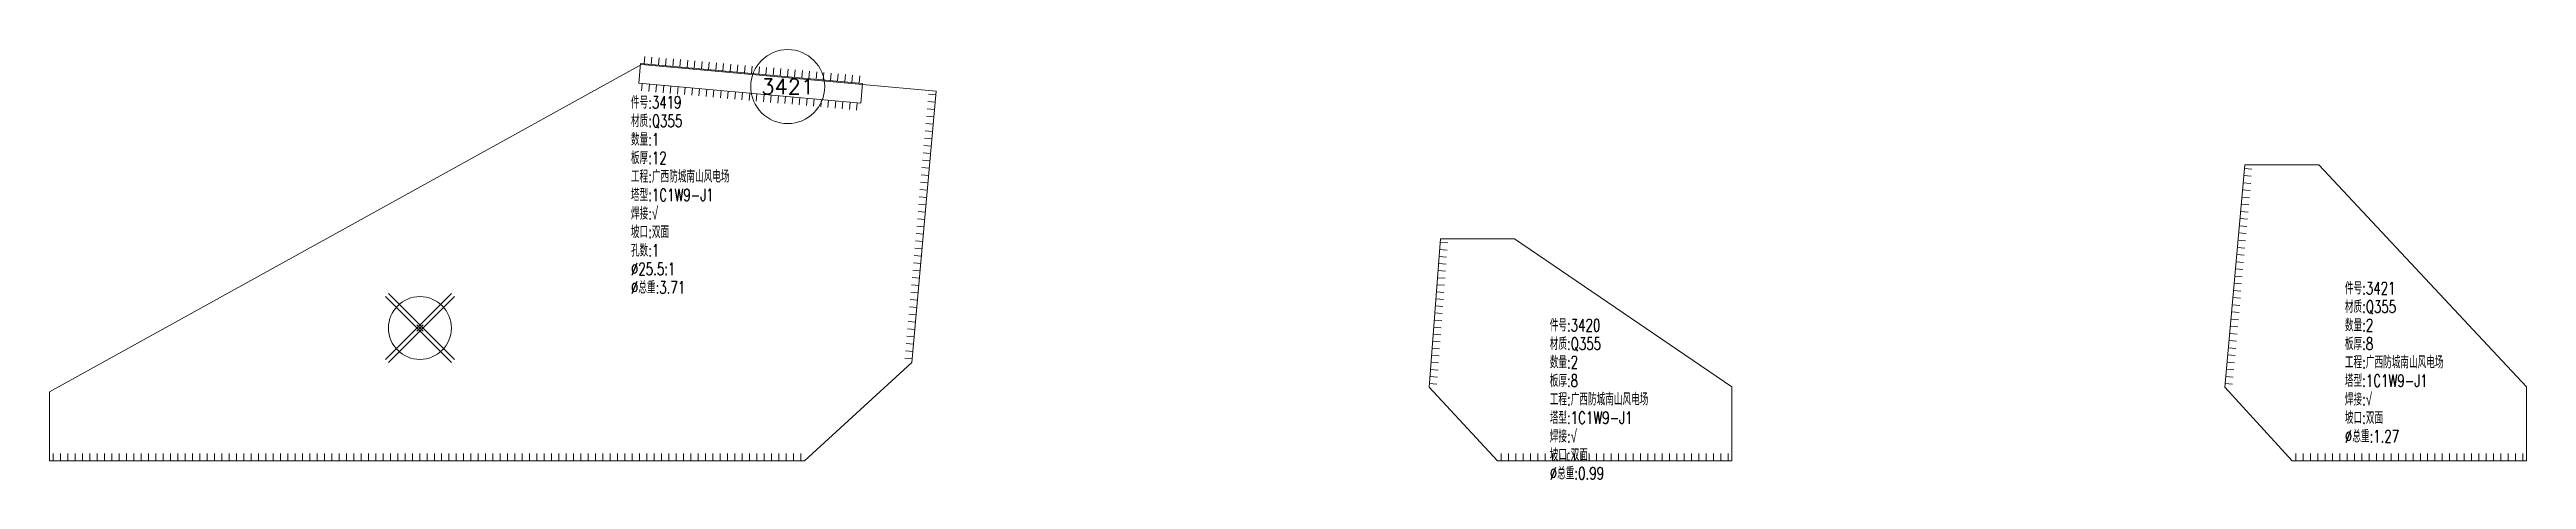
# Model space of a CAD drawing. Extents: x -105 to 10956, y -4548 to 9487.
# Drawn here: x 3397 to 4402, y -1766 to -1592 of the extents above; entities that cross this region are included whole.
import ezdxf
from ezdxf.enums import TextEntityAlignment as Align

# ---------------------------------------------------------------- set-up
doc = ezdxf.new("R2010")
doc.units = 0
doc.header["$MEASUREMENT"] = 0
for name, color, linetype, lineweight in [('1', 7, 'CONTINUOUS', 25), ('2', 7, 'CONTINUOUS', 25), ('3', 7, 'CONTINUOUS', 25)]:
    doc.layers.add(name, color=color, linetype=linetype, lineweight=lineweight)
doc.styles.get("Standard").update_dxf_attribs({"font": 'simplex.shx', "width": 0.7, "height": 3, "bigfont": 'gbhzfs.shx'})

msp = doc.modelspace()

# ---------------------------------------------------------------- texts
at = {"layer": '2', "color": 7, "linetype": 'Continuous', "lineweight": 13, "char_height": 5, "width": 500, "attachment_point": 1, "line_spacing_factor": 0.9}
for s, insert in [('件号:3419\\P材质:Q355\\P数量:1\\P板厚:12\\P工程:广西防城南山风电场\\P塔型:1C1W9-J1\\P焊接:√\\P坡口:双面\\P孔数:1\\P%%c25.5:1\\P%%c总重:3.71', (3633.12732, -1610.96281)), ('件号:3421\\P材质:Q355\\P数量:2\\P板厚:8\\P工程:广西防城南山风电场\\P塔型:1C1W9-J1\\P焊接:√\\P坡口:双面\\P%%c总重:1.27', (4328.3254, -1686.28471)), ('件号:3420\\P材质:Q355\\P数量:2\\P板厚:8\\P工程:广西防城南山风电场\\P塔型:1C1W9-J1\\P焊接:√\\P坡口:双面\\P%%c总重:0.99', (4005.81155, -1701.28471))]:
    msp.add_mtext(s, dxfattribs=dict(at, insert=insert))
at = {"layer": '3', "color": 7, "linetype": 'Continuous', "lineweight": 13}
msp.add_text('3421', height=6.25, dxfattribs=at).set_placement((3696.71208, -1607.04878), align=Align.MIDDLE_CENTER)

# ---------------------------------------------------------------- linework, layer by layer
at = {"layer": '1', "color": 7, "linetype": 'Continuous', "lineweight": 18}
for p, q in [((3397.30154, -1730.7851), (3637.43233, -1598.1409)), ((3637.43233, -1598.1409), (3756.95311, -1608.85461)), ((3756.95311, -1608.85461), (3747.08478, -1718.94445)), ((4287.78096, -1638.78471), (4279.66999, -1728.90548)), ((4317.78096, -1638.78471), (4287.78096, -1638.78471)), ((4401.98082, -1728.78471), (4317.78096, -1638.78471)), ((3961.53927, -1668.78471), (3956.95311, -1728.87171)), ((3991.53927, -1668.78471), (3961.53927, -1668.78471)), ((4079.66999, -1728.78471), (3991.53927, -1668.78471)), ((3747.08478, -1718.94445), (3703.51354, -1758.78471)), ((3397.30153, -1758.78471), (3397.30154, -1730.7851)), ((3956.95311, -1728.87171), (3984.66999, -1758.78471)), ((4079.66999, -1758.78471), (4079.66999, -1728.78471)), ((4279.66999, -1728.90548), (4306.98082, -1758.78471)), ((4401.98082, -1758.78471), (4401.98082, -1728.78471)), ((3703.51354, -1758.78471), (3397.30153, -1758.78471)), ((3984.66999, -1758.78471), (4079.66999, -1758.78471)), ((4306.98082, -1758.78471), (4401.98082, -1758.78471))]:
    msp.add_line(p, q, dxfattribs=at)
at = {"layer": '1', "color": 7, "linetype": 'Continuous', "lineweight": 13}
for p, q in [((3533.51529, -1717.66682), (3560.29029, -1690.89182)), ((3560.29029, -1718.94182), (3533.51529, -1692.16682)), ((3561.56529, -1717.66682), (3534.79029, -1690.89182)), ((3534.79029, -1718.94182), (3561.56529, -1692.16682)), ((3546.26529, -1706.19182), (3548.81529, -1703.64182)), ((3548.81529, -1706.19182), (3546.26529, -1703.64182))]:
    msp.add_line(p, q, dxfattribs=at)
msp.add_circle((3547.54029, -1704.91682), 12.75, dxfattribs=at)
at = {"layer": '2', "color": 7, "linetype": 'Continuous', "lineweight": 13}
for p, q in [((3756.28633, -1616.29311), (3753.29831, -1616.02527)), ((3756.55304, -1613.31771), (3753.56502, -1613.04987)), ((3756.81975, -1610.34231), (3753.83173, -1610.07447)), ((3755.48619, -1625.21932), (3752.49817, -1624.95147)), ((3755.7529, -1622.24392), (3752.76488, -1621.97607)), ((3756.01962, -1619.26852), (3753.0316, -1619.00067)), ((3754.41935, -1637.12092), (3751.43133, -1636.85308)), ((3754.68606, -1634.14552), (3751.69804, -1633.87768)), ((3754.95277, -1631.17012), (3751.96475, -1630.90228)), ((3755.21948, -1628.19472), (3752.23146, -1627.92688)), ((3753.61921, -1646.04712), (3750.63119, -1645.77928)), ((3753.88592, -1643.07172), (3750.8979, -1642.80388)), ((3754.15263, -1640.09632), (3751.16461, -1639.82848)), ((4287.12685, -1646.05251), (4290.11478, -1646.32143)), ((4287.3885, -1643.14539), (4290.37642, -1643.41431)), ((4287.65014, -1640.23827), (4290.63806, -1640.50719)), ((3752.55236, -1657.94873), (3749.56434, -1657.68089)), ((3752.81908, -1654.97333), (3749.83106, -1654.70548)), ((3753.08579, -1651.99793), (3750.09777, -1651.73008)), ((3753.3525, -1649.02253), (3750.36448, -1648.75468)), ((4286.08027, -1657.681), (4289.0682, -1657.94992)), ((4286.34192, -1654.77388), (4289.32984, -1655.04279)), ((4286.60356, -1651.86676), (4289.59149, -1652.13567)), ((4286.86521, -1648.95963), (4289.85313, -1649.22855)), ((3751.75223, -1666.87493), (3748.76421, -1666.60709)), ((3752.01894, -1663.89953), (3749.03092, -1663.63169)), ((3752.28565, -1660.92413), (3749.29763, -1660.65629)), ((4285.29534, -1666.40236), (4288.28326, -1666.67128)), ((4285.55699, -1663.49524), (4288.54491, -1663.76416)), ((4285.81863, -1660.58812), (4288.80655, -1660.85704)), ((3750.95209, -1675.80114), (3747.96407, -1675.53329)), ((3751.21881, -1672.82573), (3748.23079, -1672.55789)), ((3751.48552, -1669.85033), (3748.4975, -1669.58249)), ((3960.9933, -1675.93792), (3963.9846, -1676.16624)), ((3961.21168, -1673.07664), (3964.20298, -1673.30495)), ((3961.43007, -1670.21535), (3964.42137, -1670.44366)), ((4284.51041, -1675.12373), (4287.49833, -1675.39265)), ((4284.77205, -1672.21661), (4287.75998, -1672.48552)), ((4285.0337, -1669.30949), (4288.02162, -1669.5784)), ((3749.88525, -1687.70274), (3746.89723, -1687.4349)), ((3750.15196, -1684.72734), (3747.16394, -1684.4595)), ((3750.41867, -1681.75194), (3747.43065, -1681.48409)), ((3750.68538, -1678.77654), (3747.69736, -1678.50869)), ((3960.11974, -1687.38307), (3963.11104, -1687.61138)), ((3960.33813, -1684.52178), (3963.32943, -1684.75009)), ((3960.55652, -1681.6605), (3963.54782, -1681.88881)), ((3960.77491, -1678.79921), (3963.76621, -1679.02752)), ((4283.46383, -1686.75222), (4286.45175, -1687.02113)), ((4283.72547, -1683.84509), (4286.7134, -1684.11401)), ((4283.98712, -1680.93797), (4286.97504, -1681.20689)), ((4284.24876, -1678.03085), (4287.23669, -1678.29977)), ((3749.08511, -1696.62894), (3746.09709, -1696.3611)), ((3749.35182, -1693.65354), (3746.36381, -1693.3857)), ((3749.61854, -1690.67814), (3746.63052, -1690.4103)), ((3959.46458, -1695.96692), (3962.45587, -1696.19524)), ((3959.68296, -1693.10564), (3962.67426, -1693.33395)), ((3959.90135, -1690.24435), (3962.89265, -1690.47267)), ((4282.6789, -1695.47358), (4285.66682, -1695.7425)), ((4282.94054, -1692.56646), (4285.92846, -1692.83538)), ((4283.20219, -1689.65934), (4286.19011, -1689.92825)), ((3748.28498, -1705.55515), (3745.29696, -1705.2873)), ((3748.55169, -1702.57974), (3745.56367, -1702.3119)), ((3748.8184, -1699.60434), (3745.83038, -1699.3365)), ((3958.59102, -1707.41207), (3961.58232, -1707.64038)), ((3958.80941, -1704.55078), (3961.80071, -1704.77909)), ((3959.0278, -1701.6895), (3962.0191, -1701.91781)), ((3959.24619, -1698.82821), (3962.23749, -1699.05652)), ((4281.63232, -1707.10207), (4284.62024, -1707.37098)), ((4281.89396, -1704.19495), (4284.88189, -1704.46386)), ((4282.15561, -1701.28782), (4285.14353, -1701.55674)), ((4282.41725, -1698.3807), (4285.40518, -1698.64962)), ((3747.21813, -1717.45675), (3744.23011, -1717.18891)), ((3747.48484, -1714.48135), (3744.49682, -1714.21351)), ((3747.75155, -1711.50595), (3744.76354, -1711.2381)), ((3748.01827, -1708.53055), (3745.03025, -1708.2627)), ((3957.93585, -1715.99593), (3960.92715, -1716.22424)), ((3958.15424, -1713.13464), (3961.14554, -1713.36295)), ((3958.37263, -1710.27335), (3961.36393, -1710.50167)), ((4280.84739, -1715.82343), (4283.83531, -1716.09235)), ((4281.10903, -1712.91631), (4284.09695, -1713.18523)), ((4281.37067, -1710.00919), (4284.3586, -1710.27811)), ((3957.0623, -1727.44107), (3960.0536, -1727.66938)), ((3957.28069, -1724.57978), (3960.27199, -1724.8081)), ((3957.49908, -1721.7185), (3960.49038, -1721.94681)), ((3957.71747, -1718.85721), (3960.70877, -1719.08552)), ((4279.80081, -1727.45192), (4282.78873, -1727.72084)), ((4280.06245, -1724.5448), (4283.05038, -1724.81371)), ((4280.3241, -1721.63768), (4283.31202, -1721.90659)), ((4280.58574, -1718.73055), (4283.57366, -1718.99947)), ((3398.788, -1758.78471), (3398.788, -1755.78471)), ((3401.76093, -1758.78471), (3401.76093, -1755.78471)), ((3404.73386, -1758.78471), (3404.73386, -1755.78471)), ((3407.7068, -1758.78471), (3407.7068, -1755.78471)), ((3410.67973, -1758.78471), (3410.67973, -1755.78471)), ((3413.65266, -1758.78471), (3413.65266, -1755.78471)), ((3416.62559, -1758.78471), (3416.62559, -1755.78471)), ((3419.59853, -1758.78471), (3419.59853, -1755.78471)), ((3422.57146, -1758.78471), (3422.57146, -1755.78471)), ((3425.54439, -1758.78471), (3425.54439, -1755.78471)), ((3428.51732, -1758.78471), (3428.51732, -1755.78471)), ((3431.49025, -1758.78471), (3431.49025, -1755.78471)), ((3434.46319, -1758.78471), (3434.46319, -1755.78471)), ((3437.43612, -1758.78471), (3437.43612, -1755.78471)), ((3440.40905, -1758.78471), (3440.40905, -1755.78471)), ((3443.38198, -1758.78471), (3443.38198, -1755.78471)), ((3446.35491, -1758.78471), (3446.35491, -1755.78471)), ((3449.32785, -1758.78471), (3449.32785, -1755.78471)), ((3452.30078, -1758.78471), (3452.30078, -1755.78471)), ((3455.27371, -1758.78471), (3455.27371, -1755.78471)), ((3458.24664, -1758.78471), (3458.24664, -1755.78471)), ((3461.21957, -1758.78471), (3461.21957, -1755.78471)), ((3464.19251, -1758.78471), (3464.19251, -1755.78471)), ((3467.16544, -1758.78471), (3467.16544, -1755.78471)), ((3470.13837, -1758.78471), (3470.13837, -1755.78471)), ((3473.1113, -1758.78471), (3473.1113, -1755.78471)), ((3476.08423, -1758.78471), (3476.08423, -1755.78471)), ((3479.05717, -1758.78471), (3479.05717, -1755.78471)), ((3482.0301, -1758.78471), (3482.0301, -1755.78471)), ((3485.00303, -1758.78471), (3485.00303, -1755.78471)), ((3487.97596, -1758.78471), (3487.97596, -1755.78471)), ((3490.9489, -1758.78471), (3490.9489, -1755.78471)), ((3493.92183, -1758.78471), (3493.92183, -1755.78471)), ((3496.89476, -1758.78471), (3496.89476, -1755.78471)), ((3499.86769, -1758.78471), (3499.86769, -1755.78471)), ((3502.84062, -1758.78471), (3502.84062, -1755.78471)), ((3505.81356, -1758.78471), (3505.81356, -1755.78471)), ((3508.78649, -1758.78471), (3508.78649, -1755.78471)), ((3511.75942, -1758.78471), (3511.75942, -1755.78471)), ((3514.73235, -1758.78471), (3514.73235, -1755.78471)), ((3517.70528, -1758.78471), (3517.70528, -1755.78471)), ((3520.67822, -1758.78471), (3520.67822, -1755.78471)), ((3523.65115, -1758.78471), (3523.65115, -1755.78471)), ((3526.62408, -1758.78471), (3526.62408, -1755.78471)), ((3529.59701, -1758.78471), (3529.59701, -1755.78471)), ((3532.56994, -1758.78471), (3532.56994, -1755.78471)), ((3535.54288, -1758.78471), (3535.54288, -1755.78471)), ((3538.51581, -1758.78471), (3538.51581, -1755.78471)), ((3541.48874, -1758.78471), (3541.48874, -1755.78471)), ((3544.46167, -1758.78471), (3544.46167, -1755.78471)), ((3547.4346, -1758.78471), (3547.4346, -1755.78471)), ((3550.40754, -1758.78471), (3550.40754, -1755.78471)), ((3553.38047, -1758.78471), (3553.38047, -1755.78471)), ((3556.3534, -1758.78471), (3556.3534, -1755.78471)), ((3559.32633, -1758.78471), (3559.32633, -1755.78471)), ((3562.29927, -1758.78471), (3562.29927, -1755.78471)), ((3565.2722, -1758.78471), (3565.2722, -1755.78471)), ((3568.24513, -1758.78471), (3568.24513, -1755.78471)), ((3571.21806, -1758.78471), (3571.21806, -1755.78471)), ((3574.19099, -1758.78471), (3574.19099, -1755.78471)), ((3577.16393, -1758.78471), (3577.16393, -1755.78471)), ((3580.13686, -1758.78471), (3580.13686, -1755.78471)), ((3583.10979, -1758.78471), (3583.10979, -1755.78471)), ((3586.08272, -1758.78471), (3586.08272, -1755.78471)), ((3589.05565, -1758.78471), (3589.05565, -1755.78471)), ((3592.02859, -1758.78471), (3592.02859, -1755.78471)), ((3595.00152, -1758.78471), (3595.00152, -1755.78471)), ((3597.97445, -1758.78471), (3597.97445, -1755.78471)), ((3600.94738, -1758.78471), (3600.94738, -1755.78471)), ((3603.92031, -1758.78471), (3603.92031, -1755.78471)), ((3606.89325, -1758.78471), (3606.89325, -1755.78471)), ((3609.86618, -1758.78471), (3609.86618, -1755.78471)), ((3612.83911, -1758.78471), (3612.83911, -1755.78471)), ((3615.81204, -1758.78471), (3615.81204, -1755.78471)), ((3618.78498, -1758.78471), (3618.78498, -1755.78471)), ((3621.75791, -1758.78471), (3621.75791, -1755.78471)), ((3624.73084, -1758.78471), (3624.73084, -1755.78471)), ((3627.70377, -1758.78471), (3627.70377, -1755.78471)), ((3630.6767, -1758.78471), (3630.6767, -1755.78471)), ((3633.64964, -1758.78471), (3633.64964, -1755.78471)), ((3636.62257, -1758.78471), (3636.62257, -1755.78471)), ((3639.5955, -1758.78471), (3639.5955, -1755.78471)), ((3642.56843, -1758.78471), (3642.56843, -1755.78471)), ((3645.54136, -1758.78471), (3645.54136, -1755.78471)), ((3648.5143, -1758.78471), (3648.5143, -1755.78471)), ((3651.48723, -1758.78471), (3651.48723, -1755.78471)), ((3654.46016, -1758.78471), (3654.46016, -1755.78471)), ((3657.43309, -1758.78471), (3657.43309, -1755.78471)), ((3660.40602, -1758.78471), (3660.40602, -1755.78471)), ((3663.37896, -1758.78471), (3663.37896, -1755.78471)), ((3666.35189, -1758.78471), (3666.35189, -1755.78471)), ((3669.32482, -1758.78471), (3669.32482, -1755.78471)), ((3672.29775, -1758.78471), (3672.29775, -1755.78471)), ((3675.27068, -1758.78471), (3675.27068, -1755.78471)), ((3678.24362, -1758.78471), (3678.24362, -1755.78471)), ((3681.21655, -1758.78471), (3681.21655, -1755.78471)), ((3684.18948, -1758.78471), (3684.18948, -1755.78471)), ((3687.16241, -1758.78471), (3687.16241, -1755.78471)), ((3690.13535, -1758.78471), (3690.13535, -1755.78471)), ((3693.10828, -1758.78471), (3693.10828, -1755.78471)), ((3696.08121, -1758.78471), (3696.08121, -1755.78471)), ((3699.05414, -1758.78471), (3699.05414, -1755.78471)), ((3702.02707, -1758.78471), (3702.02707, -1755.78471)), ((3986.15436, -1758.78471), (3986.15436, -1755.78471)), ((3989.12311, -1758.78471), (3989.12311, -1755.78471)), ((3992.09186, -1758.78471), (3992.09186, -1755.78471)), ((3995.06061, -1758.78471), (3995.06061, -1755.78471)), ((3998.02936, -1758.78471), (3998.02936, -1755.78471)), ((4000.99811, -1758.78471), (4000.99811, -1755.78471)), ((4003.96686, -1758.78471), (4003.96686, -1755.78471)), ((4006.93561, -1758.78471), (4006.93561, -1755.78471)), ((4009.90436, -1758.78471), (4009.90436, -1755.78471)), ((4012.87311, -1758.78471), (4012.87311, -1755.78471)), ((4015.84186, -1758.78471), (4015.84186, -1755.78471)), ((4018.81061, -1758.78471), (4018.81061, -1755.78471)), ((4021.77936, -1758.78471), (4021.77936, -1755.78471)), ((4024.74811, -1758.78471), (4024.74811, -1755.78471)), ((4027.71686, -1758.78471), (4027.71686, -1755.78471)), ((4030.68561, -1758.78471), (4030.68561, -1755.78471)), ((4033.65436, -1758.78471), (4033.65436, -1755.78471)), ((4036.62311, -1758.78471), (4036.62311, -1755.78471)), ((4039.59186, -1758.78471), (4039.59186, -1755.78471)), ((4042.56061, -1758.78471), (4042.56061, -1755.78471)), ((4045.52936, -1758.78471), (4045.52936, -1755.78471)), ((4048.49811, -1758.78471), (4048.49811, -1755.78471)), ((4051.46686, -1758.78471), (4051.46686, -1755.78471)), ((4054.43561, -1758.78471), (4054.43561, -1755.78471)), ((4057.40436, -1758.78471), (4057.40436, -1755.78471)), ((4060.37311, -1758.78471), (4060.37311, -1755.78471)), ((4063.34186, -1758.78471), (4063.34186, -1755.78471)), ((4066.31061, -1758.78471), (4066.31061, -1755.78471)), ((4069.27936, -1758.78471), (4069.27936, -1755.78471)), ((4072.24811, -1758.78471), (4072.24811, -1755.78471)), ((4075.21686, -1758.78471), (4075.21686, -1755.78471)), ((4078.18561, -1758.78471), (4078.18561, -1755.78471)), ((4308.46519, -1758.78471), (4308.46519, -1755.78471)), ((4311.43394, -1758.78471), (4311.43394, -1755.78471)), ((4314.40269, -1758.78471), (4314.40269, -1755.78471)), ((4317.37144, -1758.78471), (4317.37144, -1755.78471)), ((4320.34019, -1758.78471), (4320.34019, -1755.78471)), ((4323.30894, -1758.78471), (4323.30894, -1755.78471)), ((4326.27769, -1758.78471), (4326.27769, -1755.78471)), ((4329.24644, -1758.78471), (4329.24644, -1755.78471)), ((4332.21519, -1758.78471), (4332.21519, -1755.78471)), ((4335.18394, -1758.78471), (4335.18394, -1755.78471)), ((4338.15269, -1758.78471), (4338.15269, -1755.78471)), ((4341.12144, -1758.78471), (4341.12144, -1755.78471)), ((4344.09019, -1758.78471), (4344.09019, -1755.78471)), ((4347.05894, -1758.78471), (4347.05894, -1755.78471)), ((4350.02769, -1758.78471), (4350.02769, -1755.78471)), ((4352.99644, -1758.78471), (4352.99644, -1755.78471)), ((4355.96519, -1758.78471), (4355.96519, -1755.78471)), ((4358.93394, -1758.78471), (4358.93394, -1755.78471)), ((4361.90269, -1758.78471), (4361.90269, -1755.78471)), ((4364.87144, -1758.78471), (4364.87144, -1755.78471)), ((4367.84019, -1758.78471), (4367.84019, -1755.78471)), ((4370.80894, -1758.78471), (4370.80894, -1755.78471)), ((4373.77769, -1758.78471), (4373.77769, -1755.78471)), ((4376.74644, -1758.78471), (4376.74644, -1755.78471)), ((4379.71519, -1758.78471), (4379.71519, -1755.78471)), ((4382.68394, -1758.78471), (4382.68394, -1755.78471)), ((4385.65269, -1758.78471), (4385.65269, -1755.78471)), ((4388.62144, -1758.78471), (4388.62144, -1755.78471)), ((4391.59019, -1758.78471), (4391.59019, -1755.78471)), ((4394.55894, -1758.78471), (4394.55894, -1755.78471)), ((4397.52769, -1758.78471), (4397.52769, -1755.78471)), ((4400.49644, -1758.78471), (4400.49644, -1755.78471))]:
    msp.add_line(p, q, dxfattribs=at)
at = {"layer": '3', "color": 7, "linetype": 'Continuous', "lineweight": 13}
for p, q in [((3638.44036, -1597.80933), (3638.7082, -1594.82131)), ((3641.34758, -1598.06993), (3641.61542, -1595.08191)), ((3644.25479, -1598.33053), (3644.52263, -1595.34251)), ((3647.16201, -1598.59112), (3647.42985, -1595.60311)), ((3650.06922, -1598.85172), (3650.33706, -1595.8637)), ((3652.97644, -1599.11232), (3653.24428, -1596.1243)), ((3655.88365, -1599.37292), (3656.1515, -1596.3849)), ((3658.79087, -1599.63352), (3659.05871, -1596.6455)), ((3661.69808, -1599.89412), (3661.96593, -1596.9061)), ((3664.6053, -1600.15472), (3664.87314, -1597.1667)), ((3667.51251, -1600.41532), (3667.78036, -1597.4273)), ((3637.72611, -1605.77738), (3637.45827, -1608.7654)), ((3640.63333, -1606.03798), (3640.36549, -1609.026)), ((3643.54054, -1606.29858), (3643.2727, -1609.2866)), ((3646.44776, -1606.55918), (3646.17992, -1609.5472)), ((3649.35497, -1606.81978), (3649.08713, -1609.8078)), ((3652.26219, -1607.08038), (3651.99435, -1610.0684)), ((3655.16941, -1607.34098), (3654.90156, -1610.32899)), ((3670.41973, -1600.67592), (3670.68757, -1597.6879)), ((3673.32695, -1600.93652), (3673.59479, -1597.9485)), ((3676.23416, -1601.19712), (3676.502, -1598.2091)), ((3679.14138, -1601.45772), (3679.40922, -1598.4697)), ((3682.04859, -1601.71832), (3682.31643, -1598.7303)), ((3684.95581, -1601.97892), (3685.22365, -1598.9909)), ((3687.86302, -1602.23952), (3688.13087, -1599.2515)), ((3690.77024, -1602.50012), (3691.03808, -1599.5121)), ((3693.67745, -1602.76072), (3693.9453, -1599.7727)), ((3696.58467, -1603.02132), (3696.85251, -1600.0333)), ((3699.49188, -1603.28192), (3699.75973, -1600.2939)), ((3702.3991, -1603.54252), (3702.66694, -1600.5545)), ((3705.30632, -1603.80312), (3705.57416, -1600.8151)), ((3708.21353, -1604.06372), (3708.48137, -1601.0757)), ((3711.12075, -1604.32431), (3711.38859, -1601.3363)), ((3714.02796, -1604.58491), (3714.2958, -1601.59689)), ((3716.93518, -1604.84551), (3717.20302, -1601.85749)), ((3719.84239, -1605.10611), (3720.11024, -1602.11809)), ((3722.74961, -1605.36671), (3723.01745, -1602.37869)), ((3725.65682, -1605.62731), (3725.92467, -1602.63929)), ((3658.07662, -1607.60157), (3657.80878, -1610.58959)), ((3660.98384, -1607.86217), (3660.71599, -1610.85019)), ((3663.89105, -1608.12277), (3663.62321, -1611.11079)), ((3666.79827, -1608.38337), (3666.53042, -1611.37139)), ((3669.70548, -1608.64397), (3669.43764, -1611.63199)), ((3672.6127, -1608.90457), (3672.34486, -1611.89259)), ((3675.51991, -1609.16517), (3675.25207, -1612.15319)), ((3678.42713, -1609.42577), (3678.15929, -1612.41379)), ((3681.33434, -1609.68637), (3681.0665, -1612.67439)), ((3684.24156, -1609.94697), (3683.97372, -1612.93499)), ((3687.14878, -1610.20757), (3686.88093, -1613.19559)), ((3690.05599, -1610.46817), (3689.78815, -1613.45619)), ((3692.96321, -1610.72877), (3692.69536, -1613.71679)), ((3695.87042, -1610.98937), (3695.60258, -1613.97739)), ((3698.77764, -1611.24997), (3698.50979, -1614.23799)), ((3701.68485, -1611.51057), (3701.41701, -1614.49859)), ((3704.59207, -1611.77117), (3704.32423, -1614.75919)), ((3707.49928, -1612.03177), (3707.23144, -1615.01979)), ((3710.4065, -1612.29237), (3710.13866, -1615.28039)), ((3713.31371, -1612.55297), (3713.04587, -1615.54099)), ((3716.22093, -1612.81357), (3715.95309, -1615.80159)), ((3719.12815, -1613.07417), (3718.8603, -1616.06218)), ((3722.03536, -1613.33476), (3721.76752, -1616.32278)), ((3724.94258, -1613.59536), (3724.67473, -1616.58338))]:
    msp.add_line(p, q, dxfattribs=at)
msp.add_lwpolyline([(3726.39618, -1613.72566), (3636.2725, -1605.64708), (3636.98675, -1597.67903), (3727.11043, -1605.75761)], close=True, dxfattribs=at)
at = {"layer": '3', "color": 7, "linetype": 'Continuous', "lineweight": 18}
msp.add_circle((3696.71208, -1607.04878), 15, dxfattribs=at)

msp.set_redraw_order([(e.dxf.handle, doc.entitydb.next_handle()) for e in msp.query("TEXT MTEXT ATTDEF DIMENSION ARC_DIMENSION")])  # texts and dimensions are drawn at this point

doc.saveas('drawing.dxf')
